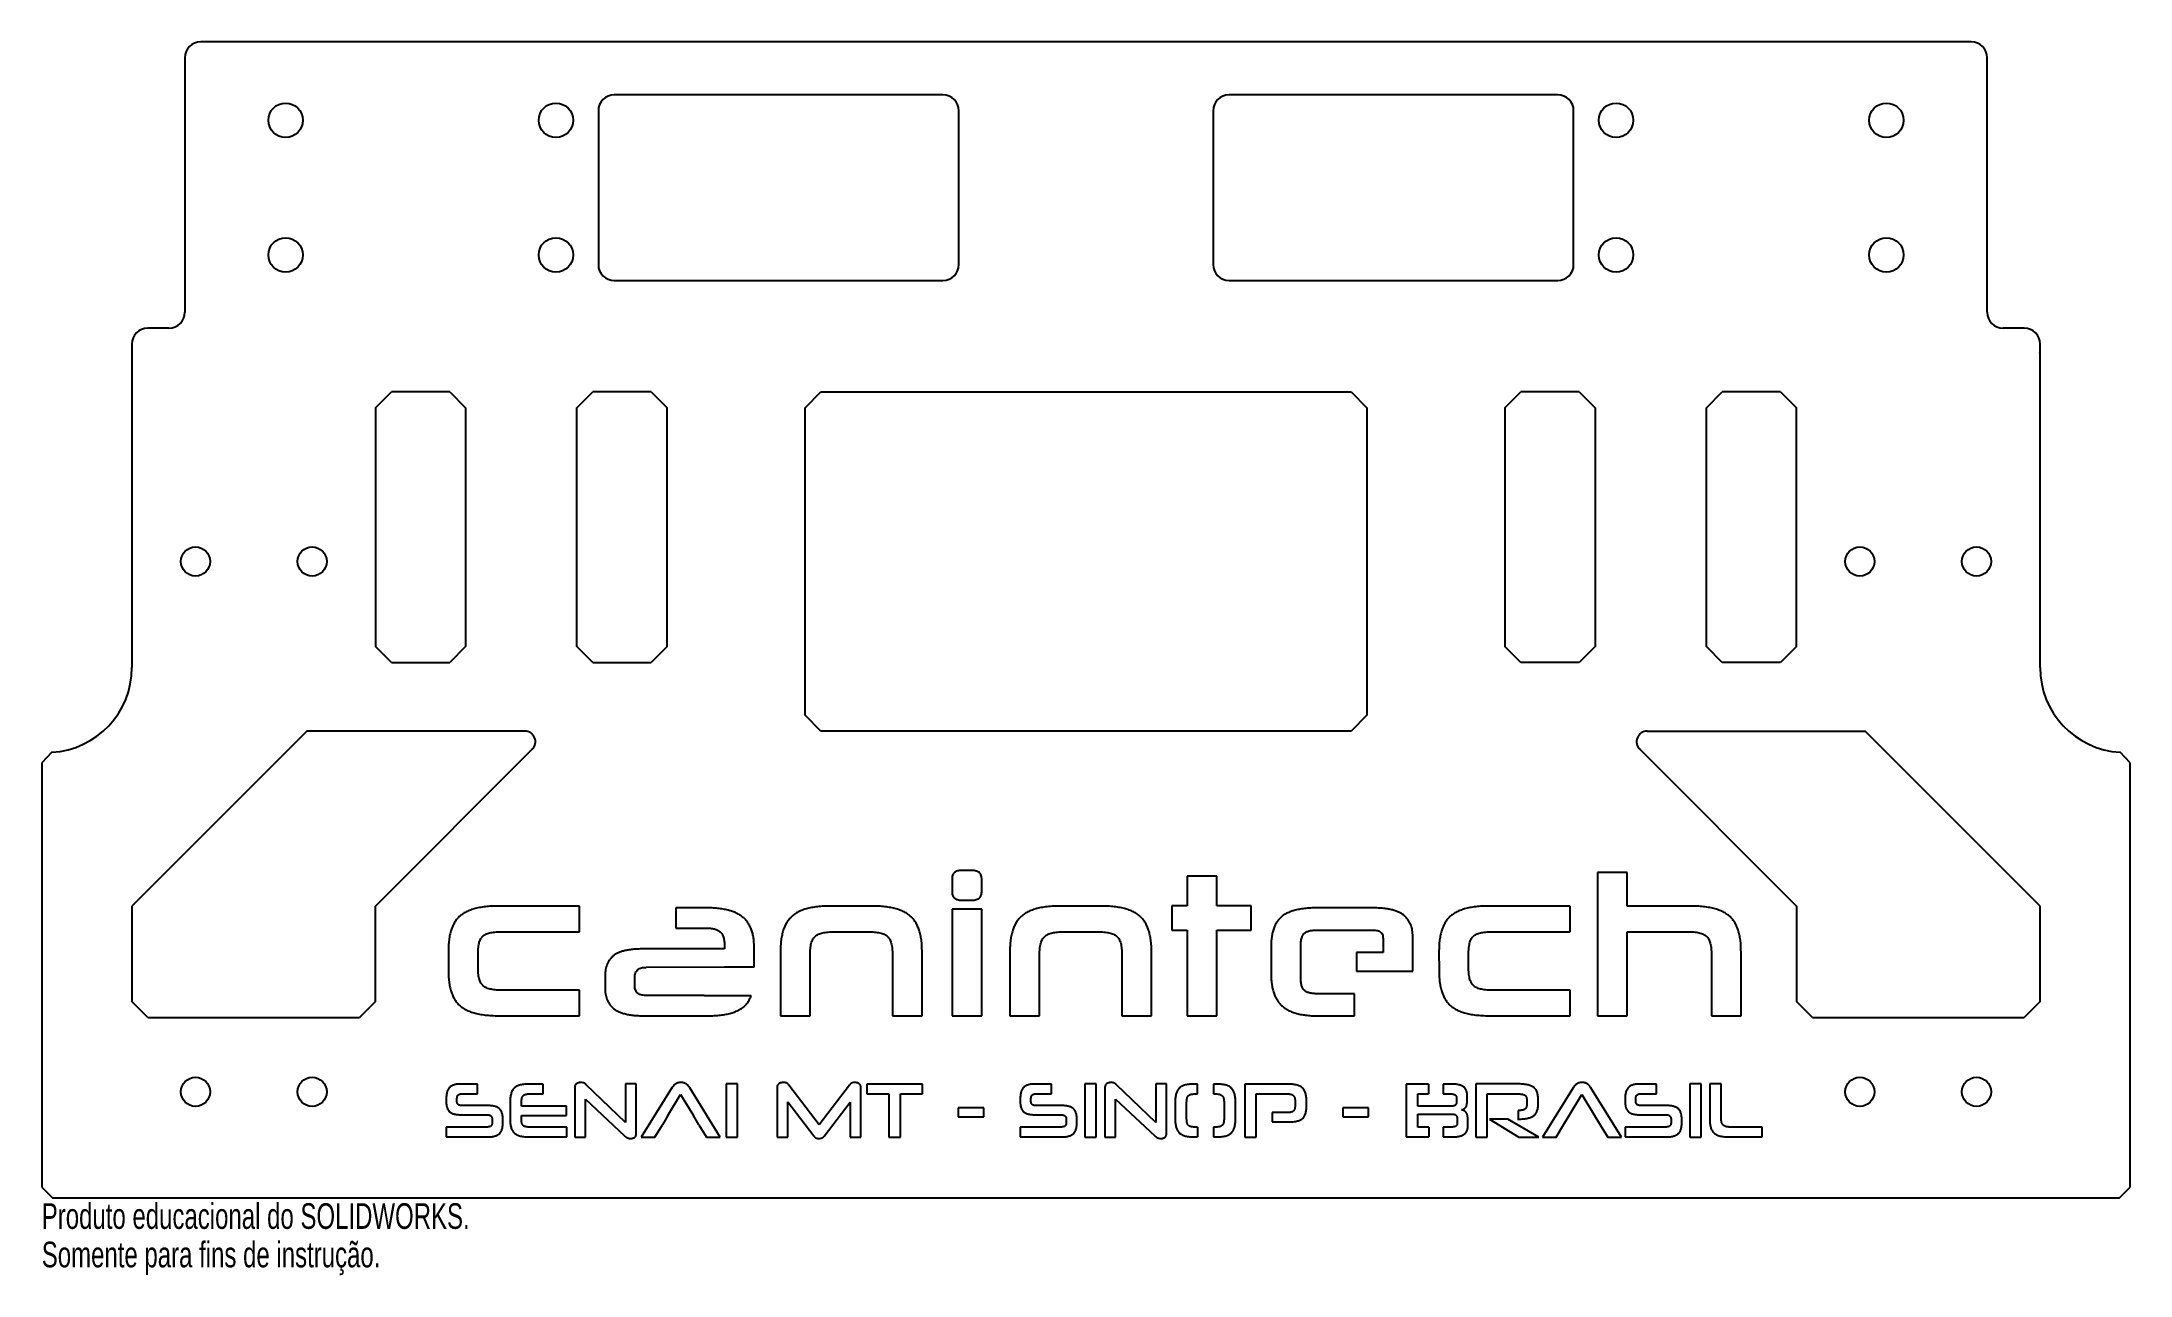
# Model space of a CAD drawing. Header units: millimetres. Extents: x -377 to 17, y -57 to 176.
import ezdxf

# ---------------------------------------------------------------- set-up
doc = ezdxf.new("R2010")
doc.units = ezdxf.units.MM
doc.styles.add('SLDTEXTSTYLE0', font='TXT', dxfattribs={"width": 0.7})

msp = doc.modelspace()

# ---------------------------------------------------------------- texts
at = {"color": 7, "linetype": 'Continuous', "char_height": 4.8336, "attachment_point": 1, "style": 'SLDTEXTSTYLE0'}
for s, insert in [('Produto educacional do SOLIDWORKS.', (-377, -43.02)), ('Somente para fins de instrução.', (-377, -50.27))]:
    msp.add_mtext(s, dxfattribs=dict(at, insert=insert))

# ---------------------------------------------------------------- linework, layer by layer
at = {"color": 7, "linetype": 'Continuous', "lineweight": 25}
for p, q in [((-13, 176), (-347, 176)), ((-350, 173), (-350, 125)), ((-10, 125), (-10, 173)), ((-207, 166), (-269, 166)), ((-91, 166), (-153, 166)), ((-272, 163), (-272, 134)), ((-204, 134), (-204, 163)), ((-156, 163), (-156, 134)), ((-88, 134), (-88, 163)), ((-269, 131), (-207, 131)), ((-153, 131), (-91, 131)), ((-360, 119), (-360, 58)), ((-353, 122), (-357, 122)), ((-3, 122), (-7, 122)), ((0, 117.28), (0, 119)), ((0, 58), (0, 117)), ((-314.04, 107), (-311.04, 110)), ((-314.04, 107), (-314.04, 61.96)), ((-300.04, 110), (-311.04, 110)), ((-300.04, 110), (-297.04, 107)), ((-297.04, 107), (-297.04, 61.96)), ((-276.04, 107), (-273.04, 110)), ((-276.04, 61.96), (-276.04, 107)), ((-262.04, 110), (-273.04, 110)), ((-262.04, 110), (-259.04, 107)), ((-259.04, 61.96), (-259.04, 107)), ((-233, 107), (-230, 110)), ((-233, 49), (-233, 107)), ((-230, 110), (-130, 110)), ((-130, 110), (-127, 107)), ((-127, 107), (-127, 49)), ((-100.96, 107), (-97.96, 110)), ((-100.96, 107), (-100.96, 61.96)), ((-86.96, 110), (-97.96, 110)), ((-86.96, 110), (-83.96, 107)), ((-83.96, 107), (-83.96, 61.96)), ((-62.96, 107), (-59.96, 110)), ((-62.96, 61.96), (-62.96, 107)), ((-48.96, 110), (-59.96, 110)), ((-48.96, 110), (-45.96, 107)), ((-45.96, 61.96), (-45.96, 107)), ((-311.04, 58.96), (-314.04, 61.96)), ((-297.04, 61.96), (-300.04, 58.96)), ((-273.04, 58.96), (-276.04, 61.96)), ((-259.04, 61.96), (-262.04, 58.96)), ((-97.96, 58.96), (-100.96, 61.96)), ((-83.96, 61.96), (-86.96, 58.96)), ((-59.96, 58.96), (-62.96, 61.96)), ((-45.96, 61.96), (-48.96, 58.96)), ((-311.04, 58.96), (-300.04, 58.96)), ((-273.04, 58.96), (-262.04, 58.96)), ((-86.96, 58.96), (-97.96, 58.96)), ((-48.96, 58.96), (-59.96, 58.96)), ((-230, 46), (-233, 49)), ((-127, 49), (-130, 46)), ((-327, 46), (-360, 13)), ((-285.87, 46), (-327, 46)), ((-130, 46), (-230, 46)), ((-74.13, 46), (-33, 46)), ((0, 13), (-33, 46)), ((-375.11, 42.02), (-377, 40.03)), ((-377, 40.03), (-377, -40)), ((-314.04, 13), (-284.46, 42.59)), ((-75.54, 42.59), (-45.96, 13)), ((17, 40.03), (15.11, 42.02)), ((17, -40), (17, 40.03)), ((-201.58, 19.72), (-203.38, 19.72)), ((-205.26, 18.03), (-205.26, 15.86)), ((-199.67, 15.86), (-199.67, 18.03)), ((-160.91, 18.67), (-160.91, 13.04)), ((-155.33, 18.67), (-160.91, 18.67)), ((-155.33, 13.04), (-155.33, 18.67)), ((-83.48, 19.37), (-83.48, -7.69)), ((-77.9, 19.37), (-83.48, 19.37)), ((-77.9, 13.03), (-77.9, 19.37)), ((-360, 13), (-360, -5)), ((-314.04, -5), (-314.04, 13)), ((-275.58, 13.03), (-290.48, 13.03)), ((-275.58, 8.16), (-275.58, 13.03)), ((-257.41, 12.68), (-257.41, 8.86)), ((-251.73, 12.68), (-257.41, 12.68)), ((-220.83, 13.02), (-227.78, 13.03)), ((-205.26, 12.42), (-205.26, -7.69)), ((-199.67, 12.42), (-205.26, 12.42)), ((-203.39, 14.13), (-201.58, 14.14)), ((-199.67, -7.69), (-199.67, 12.42)), ((-177.54, 13.02), (-184.49, 13.03)), ((-163.8, 13.04), (-163.8, 8.5)), ((-160.91, 13.04), (-163.8, 13.04)), ((-148.83, 13.04), (-155.33, 13.04)), ((-148.83, 8.5), (-148.83, 13.04)), ((-125.83, 12.68), (-135.8, 12.68)), ((-88.69, 13.03), (-103.59, 13.03)), ((-88.69, 8.16), (-88.69, 13.03)), ((-66.35, 13.02), (-77.9, 13.03)), ((-45.96, 13), (-45.96, -5)), ((0, -5), (0, 13)), ((-290.29, 8.16), (-275.58, 8.16)), ((-257.41, 8.86), (-251.73, 8.86)), ((-227.4, 8.16), (-221.17, 8.16)), ((-184.11, 8.16), (-177.88, 8.16)), ((-163.8, 8.5), (-160.91, 8.5)), ((-160.91, 8.5), (-160.91, -7.69)), ((-155.33, 8.5), (-148.83, 8.5)), ((-155.33, -7.69), (-155.33, 8.5)), ((-135.72, 8.5), (-126.28, 8.5)), ((-103.41, 8.16), (-88.69, 8.16)), ((-77.9, 8.16), (-66.5, 8.16)), ((-77.9, -7.69), (-77.9, 8.16)), ((-300.29, 4.08), (-300.28, 1.29)), ((-248.2, 4.94), (-263.6, 4.94)), ((-248.2, 5.41), (-248.2, 4.94)), ((-242.61, 1.47), (-242.61, 5.14)), ((-237.64, 4.06), (-237.64, -7.69)), ((-210.93, -7.69), (-210.93, 4.06)), ((-194.35, 4.06), (-194.35, -7.69)), ((-167.64, -7.69), (-167.64, 4.06)), ((-145.08, 4.94), (-145.08, 0.35)), ((-139.49, -0.28), (-139.49, 5.31)), ((-128.96, 4.24), (-128.96, 0.76)), ((-123.96, 4.24), (-128.96, 4.24)), ((-123.96, 6.83), (-123.96, 4.24)), ((-118.37, 0.76), (-118.37, 7.28)), ((-113.41, 4.08), (-113.4, 1.29)), ((-56.43, -7.69), (-56.43, 4.06)), ((-294.7, 1.44), (-294.7, 3.89)), ((-248.2, 1.47), (-262.98, 1.46)), ((-242.61, 1.47), (-248.2, 1.47)), ((-232.05, -7.69), (-232.05, 3.87)), ((-216.53, 3.87), (-216.52, -7.69)), ((-188.76, -7.69), (-188.76, 3.87)), ((-173.24, 3.87), (-173.23, -7.69)), ((-128.96, 0.76), (-118.37, 0.76)), ((-107.81, 1.44), (-107.81, 3.89)), ((-62.02, 3.87), (-62.02, -7.69)), ((-275.54, -2.83), (-290.29, -2.83)), ((-275.54, -7.66), (-275.54, -2.83)), ((-270.73, -0.44), (-270.72, -2.33)), ((-265.13, -1.96), (-265.13, -0.58)), ((-252.04, -3.86), (-262.79, -3.86)), ((-251.56, -3.86), (-243.16, -3.86)), ((-129.36, -3.51), (-136.06, -3.51)), ((-129.36, -7.69), (-129.36, -3.51)), ((-88.66, -2.83), (-103.4, -2.83)), ((-88.66, -7.66), (-88.66, -2.83)), ((-357, -8), (-360, -5)), ((-314.04, -5), (-317.04, -8)), ((-290.48, -7.66), (-275.54, -7.66)), ((-263.21, -7.69), (-251.96, -7.69)), ((-237.64, -7.69), (-232.05, -7.69)), ((-216.52, -7.69), (-210.93, -7.69)), ((-205.26, -7.69), (-199.67, -7.69)), ((-194.35, -7.69), (-188.76, -7.69)), ((-173.23, -7.69), (-167.64, -7.69)), ((-160.91, -7.69), (-155.33, -7.69)), ((-136.07, -7.69), (-129.36, -7.69)), ((-103.6, -7.66), (-88.66, -7.66)), ((-83.48, -7.69), (-77.9, -7.69)), ((-62.02, -7.69), (-56.43, -7.69)), ((-42.96, -8), (-45.96, -5)), ((0, -5), (-3, -8)), ((-357, -8), (-317.04, -8)), ((-42.96, -8), (-3, -8)), ((-300.69, -23.32), (-300.69, -23.82)), ((-298.68, -23.72), (-298.68, -23.4)), ((-294.79, -20.54), (-297.89, -20.54)), ((-297.68, -22.4), (-294.79, -22.4)), ((-294.79, -22.4), (-294.79, -20.54)), ((-282.44, -20.54), (-284.9, -20.54)), ((-284.9, -22.4), (-282.44, -22.4)), ((-282.44, -22.4), (-282.44, -20.54)), ((-276.46, -21.19), (-276.46, -30.53)), ((-274.45, -23.38), (-267.07, -30.28)), ((-274.45, -30.53), (-274.45, -23.38)), ((-266.85, -27.79), (-274.28, -20.68)), ((-266.85, -20.53), (-266.85, -27.79)), ((-264.84, -20.53), (-266.85, -20.53)), ((-264.84, -29.87), (-264.84, -20.53)), ((-258.11, -21.25), (-263.9, -30.53)), ((-258.88, -26.5), (-256.47, -22.53)), ((-256.47, -22.53), (-254.06, -26.5)), ((-249, -30.53), (-254.76, -21.25)), ((-247.9, -20.53), (-247.9, -30.53)), ((-245.75, -20.53), (-247.9, -20.53)), ((-245.75, -30.53), (-245.75, -20.53)), ((-238.29, -21.17), (-238.29, -30.53)), ((-230.36, -28.26), (-236.04, -20.73)), ((-224.63, -20.73), (-230.36, -28.26)), ((-222.47, -30.53), (-222.47, -21.17)), ((-221.35, -20.54), (-221.35, -22.4)), ((-210.84, -20.54), (-221.35, -20.54)), ((-221.35, -22.4), (-217.17, -22.4)), ((-217.17, -22.4), (-217.17, -30.53)), ((-215.02, -22.4), (-210.84, -22.4)), ((-215.02, -30.53), (-215.02, -22.4)), ((-210.84, -22.4), (-210.84, -20.54)), ((-192.4, -23.32), (-192.4, -23.82)), ((-190.39, -23.72), (-190.39, -23.4)), ((-186.5, -20.54), (-189.6, -20.54)), ((-189.39, -22.4), (-186.5, -22.4)), ((-186.5, -22.4), (-186.5, -20.54)), ((-180.22, -20.53), (-180.22, -30.53)), ((-178.07, -20.53), (-180.22, -20.53)), ((-178.07, -30.53), (-178.07, -20.53)), ((-176.43, -21.19), (-176.43, -30.53)), ((-174.41, -23.38), (-167.04, -30.28)), ((-174.41, -30.53), (-174.41, -23.38)), ((-166.82, -27.79), (-174.25, -20.68)), ((-166.82, -20.53), (-166.82, -27.79)), ((-164.8, -20.53), (-166.82, -20.53)), ((-164.8, -29.87), (-164.8, -20.53)), ((-158.97, -20.54), (-159.4, -20.54)), ((-159.3, -22.4), (-158.97, -22.4)), ((-158.97, -22.4), (-158.97, -20.54)), ((-155.97, -20.54), (-155.97, -22.4)), ((-155.57, -20.54), (-155.97, -20.54)), ((-155.97, -22.4), (-155.66, -22.4)), ((-150.03, -20.54), (-150.03, -30.53)), ((-142.09, -20.54), (-150.03, -20.54)), ((-147.88, -22.4), (-142.14, -22.4)), ((-147.88, -30.53), (-147.88, -22.4)), ((-119.57, -20.54), (-119.57, -30.52)), ((-115.37, -20.54), (-119.57, -20.54)), ((-117.42, -22.4), (-115.37, -22.4)), ((-117.42, -24.72), (-117.42, -22.4)), ((-115.37, -20.54), (-115.37, -22.4)), ((-112.63, -20.54), (-112.63, -22.4)), ((-111.17, -20.54), (-112.63, -20.54)), ((-112.63, -22.4), (-111.35, -22.4)), ((-110.1, -23.2), (-110.1, -23.83)), ((-108.08, -23.69), (-108.08, -22.85)), ((-106.44, -20.53), (-106.44, -30.53)), ((-98.58, -20.53), (-106.44, -20.53)), ((-104.29, -22.4), (-98.73, -22.4)), ((-104.29, -30.53), (-104.29, -22.4)), ((-94.69, -24.27), (-94.68, -23.56)), ((-88.09, -21.25), (-93.88, -30.53)), ((-88.87, -26.5), (-86.45, -22.53)), ((-86.45, -22.53), (-84.04, -26.5)), ((-78.98, -30.53), (-84.74, -21.25)), ((-78.29, -23.32), (-78.29, -23.82)), ((-76.27, -23.72), (-76.27, -23.4)), ((-72.39, -20.54), (-75.48, -20.54)), ((-75.28, -22.4), (-72.39, -22.4)), ((-72.39, -22.4), (-72.39, -20.54)), ((-66.11, -20.53), (-66.11, -30.53)), ((-63.96, -20.53), (-66.11, -20.53)), ((-63.96, -30.53), (-63.96, -20.53)), ((-62.31, -20.53), (-62.31, -27.13)), ((-60.17, -20.53), (-62.31, -20.53)), ((-60.17, -27.04), (-60.17, -20.53)), ((-297.89, -26.33), (-293.14, -26.33)), ((-293.04, -24.59), (-297.7, -24.59)), ((-292.03, -27.22), (-292.03, -27.78)), ((-290.02, -27.93), (-290.01, -27.12)), ((-288.65, -24.02), (-288.64, -27.15)), ((-286.49, -24.72), (-286.49, -24.01)), ((-278, -24.72), (-286.49, -24.72)), ((-286.49, -26.47), (-278, -26.47)), ((-286.49, -27.16), (-286.49, -26.47)), ((-278, -26.47), (-278, -24.72)), ((-258.88, -26.5), (-259.92, -28.21)), ((-253.02, -28.21), (-254.06, -26.5)), ((-236.27, -23.91), (-231.37, -30.32)), ((-236.27, -30.53), (-236.27, -23.91)), ((-229.4, -30.37), (-224.48, -23.93)), ((-224.48, -23.93), (-224.48, -30.53)), ((-204.11, -25), (-204.11, -26.73)), ((-199.28, -25), (-204.11, -25)), ((-204.11, -26.73), (-199.28, -26.73)), ((-199.28, -26.73), (-199.28, -25)), ((-189.6, -26.33), (-184.85, -26.33)), ((-184.75, -24.59), (-189.41, -24.59)), ((-183.74, -27.22), (-183.74, -27.78)), ((-181.72, -27.93), (-181.72, -27.12)), ((-163.16, -23.93), (-163.16, -27.11)), ((-161.01, -27.03), (-161.01, -24.03)), ((-153.96, -24.03), (-153.96, -27.02)), ((-151.81, -27.11), (-151.81, -23.93)), ((-144.88, -25.94), (-144.88, -27.69)), ((-142.12, -25.94), (-144.88, -25.94)), ((-140.56, -23.84), (-140.56, -24.56)), ((-138.41, -24.65), (-138.41, -23.75)), ((-131.55, -25), (-131.55, -26.73)), ((-126.73, -25), (-131.55, -25)), ((-131.55, -26.73), (-126.73, -26.73)), ((-126.73, -26.73), (-126.73, -25)), ((-111.13, -24.72), (-117.42, -24.72)), ((-117.42, -26.2), (-111.07, -26.2)), ((-117.42, -28.66), (-117.42, -26.2)), ((-109.97, -27.23), (-109.96, -27.85)), ((-107.95, -28.31), (-107.95, -27.42)), ((-103.9, -27.14), (-98.34, -30.53)), ((-100.4, -27.14), (-103.9, -27.14)), ((-94.55, -30.53), (-100.4, -27.14)), ((-98.46, -27.14), (-98.61, -27.14)), ((-98.46, -25.54), (-98.46, -27.14)), ((-96.83, -23.68), (-96.83, -24.24)), ((-89.9, -28.21), (-88.87, -26.5)), ((-84.04, -26.5), (-83, -28.21)), ((-75.49, -26.33), (-70.73, -26.33)), ((-70.63, -24.59), (-75.29, -24.59)), ((-69.63, -27.22), (-69.62, -27.78)), ((-67.61, -27.93), (-67.61, -27.12)), ((-300.71, -28.66), (-300.71, -30.52)), ((-293.15, -28.66), (-300.71, -28.66)), ((-300.71, -30.52), (-293.04, -30.52)), ((-277.94, -28.66), (-284.9, -28.66)), ((-284.9, -30.52), (-277.94, -30.52)), ((-277.94, -30.52), (-277.94, -28.66)), ((-276.46, -30.53), (-274.45, -30.53)), ((-265.9, -30.8), (-265.9, -30.8)), ((-263.9, -30.53), (-261.34, -30.53)), ((-261.34, -30.53), (-259.92, -28.21)), ((-253.02, -28.21), (-251.57, -30.53)), ((-251.57, -30.53), (-249, -30.53)), ((-247.9, -30.53), (-245.75, -30.53)), ((-238.29, -30.53), (-236.27, -30.53)), ((-224.48, -30.53), (-222.47, -30.53)), ((-217.17, -30.53), (-215.02, -30.53)), ((-192.41, -28.66), (-192.41, -30.52)), ((-184.86, -28.66), (-192.41, -28.66)), ((-192.41, -30.52), (-184.74, -30.52)), ((-180.22, -30.53), (-178.07, -30.53)), ((-176.43, -30.53), (-174.41, -30.53)), ((-165.87, -30.8), (-165.86, -30.8)), ((-159.4, -30.52), (-158.97, -30.52)), ((-158.97, -28.66), (-159.3, -28.66)), ((-158.97, -28.66), (-158.97, -30.52)), ((-155.97, -28.66), (-155.97, -30.52)), ((-155.66, -28.66), (-155.97, -28.66)), ((-155.97, -30.52), (-155.57, -30.52)), ((-150.03, -30.53), (-147.88, -30.53)), ((-144.88, -27.69), (-142.08, -27.69)), ((-119.57, -30.52), (-115.3, -30.52)), ((-115.3, -28.66), (-117.42, -28.66)), ((-115.3, -28.66), (-115.3, -30.52)), ((-112.63, -28.66), (-112.63, -30.52)), ((-111.15, -28.66), (-112.63, -28.66)), ((-112.63, -30.52), (-111.03, -30.52)), ((-106.44, -30.53), (-104.29, -30.53)), ((-98.34, -30.53), (-94.55, -30.53)), ((-93.88, -30.53), (-91.32, -30.53)), ((-91.32, -30.53), (-89.9, -28.21)), ((-83, -28.21), (-81.56, -30.53)), ((-81.56, -30.53), (-78.98, -30.53)), ((-78.3, -28.66), (-78.3, -30.52)), ((-70.75, -28.66), (-78.3, -28.66)), ((-78.3, -30.52), (-70.63, -30.52)), ((-66.11, -30.53), (-63.96, -30.53)), ((-58.57, -30.52), (-52.46, -30.52)), ((-52.46, -28.66), (-58.38, -28.66)), ((-52.46, -30.52), (-52.46, -28.66)), ((-377, -40), (-375, -42)), ((-375, -42), (15, -42)), ((15, -42), (17, -40))]:
    msp.add_line(p, q, dxfattribs=at)
for centre, radius in [((-331, 161.2), 3.25), ((-280, 161.2), 3.25), ((-80, 161.2), 3.25), ((-29, 161.2), 3.25), ((-331, 135.8), 3.25), ((-280, 135.8), 3.25), ((-80, 135.8), 3.25), ((-29, 135.8), 3.25), ((-348, 78), 2.75), ((-326, 78), 2.75), ((-34, 78), 2.75), ((-12, 78), 2.75), ((-348, -22), 2.75), ((-326, -22), 2.75), ((-34, -22), 2.75), ((-12, -22), 2.75)]:
    msp.add_circle(centre, radius, dxfattribs=at)
for centre, radius, start, end in [((-347, 173), 3, 90, 180), ((-13, 173), 3, 0, 90), ((-269, 163), 3, 90, 180), ((-207, 163), 3, 0, 90), ((-153, 163), 3, 90, 180), ((-91, 163), 3, 0, 90), ((-269, 134), 3, 180, 270), ((-207, 134), 3, 270, 0), ((-153, 134), 3, 180, 270), ((-91, 134), 3, 270, 0), ((-353, 125), 3, 270, 0), ((-7, 125), 3, 180, 270), ((-357, 119), 3, 90, 180), ((-3, 119), 3, 0, 90), ((-3, 117), 3, 0, 8.0455), ((-3.31, 116.64), 3.37, 10.9615, 13.3442), ((-376, 58), 16, 273.1847, 0), ((16, 58), 16, 180, 266.8153), ((-285.87, 44), 2, 315, 90), ((-74.13, 44), 2, 90, 225)]:
    msp.add_arc(centre, radius, start, end, dxfattribs=at)
for points, knots in [([(-203.38, 19.72), (-203.54, 19.72), (-203.83, 19.72), (-204.23, 19.65), (-204.57, 19.53), (-204.84, 19.34), (-205.05, 19.09), (-205.19, 18.79), (-205.27, 18.43), (-205.27, 18.17), (-205.26, 18.03)], [0, 0, 0, 0, 0.1568248, 0.2934754, 0.4134904, 0.5222843, 0.6282355, 0.739377, 0.8617379, 1, 1, 1, 1]), ([(-199.67, 18.03), (-199.67, 18.17), (-199.68, 18.43), (-199.76, 18.79), (-199.9, 19.1), (-200.1, 19.34), (-200.37, 19.52), (-200.72, 19.64), (-201.13, 19.71), (-201.42, 19.71), (-201.58, 19.72)], [0, 0, 0, 0, 0.139168, 0.262952, 0.371691, 0.473139, 0.578648, 0.698976, 0.838393, 1, 1, 1, 1]), ([(-205.26, 15.86), (-205.26, 15.72), (-205.27, 15.46), (-205.19, 15.1), (-205.05, 14.78), (-204.84, 14.54), (-204.57, 14.34), (-204.23, 14.21), (-203.83, 14.14), (-203.54, 14.13), (-203.39, 14.13)], [0, 0, 0, 0, 0.140241, 0.263503, 0.373818, 0.480393, 0.590521, 0.710319, 0.845953, 1, 1, 1, 1]), ([(-201.58, 14.14), (-201.42, 14.14), (-201.13, 14.14), (-200.71, 14.22), (-200.37, 14.35), (-200.1, 14.53), (-199.9, 14.78), (-199.76, 15.09), (-199.68, 15.45), (-199.67, 15.72), (-199.67, 15.86)], [0, 0, 0, 0, 0.159642, 0.298418, 0.419207, 0.525028, 0.627192, 0.736843, 0.859764, 1, 1, 1, 1]), ([(-290.48, 13.03), (-290.93, 13.03), (-291.79, 13.02), (-293.03, 12.93), (-294.16, 12.79), (-295.19, 12.58), (-296.11, 12.3), (-296.93, 11.94), (-297.64, 11.53), (-298.24, 11.04), (-298.76, 10.47), (-299.19, 9.81), (-299.55, 9.07), (-299.84, 8.24), (-300.07, 7.32), (-300.21, 6.32), (-300.29, 5.23), (-300.29, 4.47), (-300.29, 4.08)], [0, 0, 0, 0, 0.086252, 0.165576, 0.23829, 0.305122, 0.366631, 0.423012, 0.47488, 0.523871, 0.572176, 0.621919, 0.674132, 0.730078, 0.790208, 0.854912, 0.924741, 1, 1, 1, 1]), ([(-242.61, 5.14), (-242.61, 5.46), (-242.62, 6.07), (-242.71, 6.96), (-242.87, 7.78), (-243.09, 8.54), (-243.4, 9.23), (-243.76, 9.86), (-244.19, 10.42), (-244.7, 10.91), (-245.29, 11.34), (-245.96, 11.71), (-246.72, 12.02), (-247.55, 12.27), (-248.48, 12.46), (-249.49, 12.59), (-250.58, 12.67), (-251.34, 12.67), (-251.73, 12.68)], [0, 0, 0, 0, 0.069379, 0.134222, 0.195059, 0.252871, 0.307076, 0.359523, 0.410913, 0.461648, 0.513833, 0.569265, 0.628211, 0.691858, 0.760242, 0.834266, 0.914218, 1, 1, 1, 1]), ([(-227.78, 13.03), (-228.24, 13.03), (-229.11, 13.02), (-230.35, 12.93), (-231.49, 12.79), (-232.53, 12.57), (-233.45, 12.3), (-234.27, 11.94), (-234.98, 11.53), (-235.59, 11.03), (-236.11, 10.46), (-236.54, 9.8), (-236.91, 9.06), (-237.19, 8.23), (-237.42, 7.31), (-237.56, 6.3), (-237.65, 5.21), (-237.64, 4.45), (-237.64, 4.06)], [0, 0, 0, 0, 0.086525, 0.166262, 0.23906, 0.306065, 0.367584, 0.423762, 0.475922, 0.524736, 0.572866, 0.622623, 0.674962, 0.730705, 0.790618, 0.855087, 0.925013, 1, 1, 1, 1]), ([(-210.93, 4.06), (-210.93, 4.46), (-210.94, 5.21), (-211.01, 6.31), (-211.16, 7.31), (-211.38, 8.23), (-211.68, 9.06), (-212.04, 9.8), (-212.47, 10.46), (-212.99, 11.03), (-213.6, 11.53), (-214.32, 11.94), (-215.14, 12.3), (-216.07, 12.57), (-217.1, 12.79), (-218.25, 12.93), (-219.5, 13.03), (-220.37, 13.02), (-220.83, 13.02)], [0, 0, 0, 0, 0.074631, 0.144426, 0.208851, 0.26859, 0.324367, 0.376627, 0.426309, 0.474367, 0.523107, 0.57549, 0.631904, 0.69333, 0.760577, 0.833612, 0.913577, 1, 1, 1, 1]), ([(-184.49, 13.03), (-184.95, 13.03), (-185.82, 13.02), (-187.06, 12.93), (-188.21, 12.79), (-189.24, 12.57), (-190.16, 12.3), (-190.98, 11.94), (-191.69, 11.53), (-192.3, 11.03), (-192.82, 10.46), (-193.25, 9.8), (-193.62, 9.06), (-193.9, 8.23), (-194.13, 7.31), (-194.27, 6.3), (-194.36, 5.21), (-194.36, 4.45), (-194.35, 4.06)], [0, 0, 0, 0, 0.086525, 0.166262, 0.23906, 0.306065, 0.367584, 0.423762, 0.475922, 0.524736, 0.572866, 0.622623, 0.674962, 0.730705, 0.790618, 0.855087, 0.925013, 1, 1, 1, 1]), ([(-167.64, 4.06), (-167.65, 4.46), (-167.65, 5.21), (-167.72, 6.31), (-167.87, 7.31), (-168.09, 8.23), (-168.39, 9.06), (-168.75, 9.8), (-169.19, 10.46), (-169.7, 11.03), (-170.31, 11.53), (-171.03, 11.94), (-171.85, 12.3), (-172.78, 12.57), (-173.81, 12.79), (-174.96, 12.93), (-176.21, 13.03), (-177.08, 13.02), (-177.54, 13.02)], [0, 0, 0, 0, 0.074631, 0.144426, 0.208851, 0.26859, 0.324367, 0.376627, 0.426309, 0.474367, 0.523107, 0.57549, 0.631904, 0.69333, 0.760577, 0.833612, 0.913577, 1, 1, 1, 1]), ([(-135.8, 12.68), (-136.22, 12.68), (-137.04, 12.68), (-138.22, 12.61), (-139.29, 12.49), (-140.27, 12.31), (-141.14, 12.07), (-141.91, 11.78), (-142.58, 11.43), (-143.15, 11.01), (-143.63, 10.52), (-144.05, 9.96), (-144.39, 9.31), (-144.66, 8.59), (-144.87, 7.79), (-145.01, 6.91), (-145.08, 5.95), (-145.08, 5.29), (-145.08, 4.94)], [0, 0, 0, 0, 0.089757, 0.172546, 0.248367, 0.317514, 0.380745, 0.438328, 0.490845, 0.539734, 0.586972, 0.635321, 0.686111, 0.739896, 0.797779, 0.859992, 0.9274, 1, 1, 1, 1]), ([(-118.37, 7.28), (-118.37, 7.48), (-118.37, 7.86), (-118.43, 8.42), (-118.54, 8.95), (-118.71, 9.45), (-118.93, 9.93), (-119.2, 10.37), (-119.53, 10.79), (-119.91, 11.17), (-120.36, 11.53), (-120.9, 11.83), (-121.52, 12.08), (-122.22, 12.3), (-123, 12.46), (-123.87, 12.58), (-124.82, 12.66), (-125.48, 12.67), (-125.83, 12.68)], [0, 0, 0, 0, 0.055636, 0.108622, 0.159764, 0.209736, 0.259202, 0.308129, 0.357896, 0.409158, 0.462675, 0.520377, 0.583723, 0.65301, 0.728702, 0.811382, 0.901902, 1, 1, 1, 1]), ([(-103.59, 13.03), (-104.04, 13.03), (-104.91, 13.02), (-106.15, 12.93), (-107.28, 12.79), (-108.31, 12.58), (-109.23, 12.3), (-110.04, 11.94), (-110.75, 11.53), (-111.36, 11.04), (-111.88, 10.47), (-112.3, 9.81), (-112.67, 9.07), (-112.96, 8.24), (-113.18, 7.32), (-113.33, 6.32), (-113.41, 5.23), (-113.41, 4.47), (-113.41, 4.08)], [0, 0, 0, 0, 0.086252, 0.165576, 0.23829, 0.305122, 0.366631, 0.423012, 0.47488, 0.523871, 0.572176, 0.621919, 0.674132, 0.730078, 0.790208, 0.854912, 0.924741, 1, 1, 1, 1]), ([(-56.43, 4.06), (-56.43, 4.46), (-56.43, 5.21), (-56.5, 6.31), (-56.66, 7.31), (-56.87, 8.23), (-57.17, 9.06), (-57.53, 9.81), (-57.98, 10.46), (-58.49, 11.04), (-59.1, 11.53), (-59.82, 11.95), (-60.64, 12.3), (-61.58, 12.57), (-62.62, 12.79), (-63.77, 12.93), (-65.02, 13.03), (-65.9, 13.02), (-66.35, 13.02)], [0, 0, 0, 0, 0.074491, 0.144156, 0.20846, 0.268088, 0.32376, 0.375922, 0.425706, 0.473674, 0.522594, 0.574578, 0.631207, 0.692518, 0.759981, 0.833226, 0.91339, 1, 1, 1, 1]), ([(-294.7, 3.89), (-294.7, 4.09), (-294.7, 4.47), (-294.67, 5.02), (-294.61, 5.52), (-294.52, 5.97), (-294.4, 6.38), (-294.25, 6.73), (-294.06, 7.04), (-293.84, 7.3), (-293.57, 7.52), (-293.26, 7.7), (-292.89, 7.86), (-292.47, 7.97), (-292, 8.07), (-291.48, 8.13), (-290.9, 8.16), (-290.5, 8.16), (-290.29, 8.16)], [0, 0, 0, 0, 0.081401, 0.156514, 0.225241, 0.288031, 0.345197, 0.397574, 0.446056, 0.491273, 0.537066, 0.585802, 0.639556, 0.698879, 0.763873, 0.835669, 0.914525, 1, 1, 1, 1]), ([(-251.73, 8.86), (-251.58, 8.86), (-251.28, 8.86), (-250.86, 8.83), (-250.47, 8.78), (-250.12, 8.71), (-249.79, 8.61), (-249.5, 8.49), (-249.24, 8.33), (-249.01, 8.16), (-248.81, 7.96), (-248.64, 7.71), (-248.5, 7.42), (-248.38, 7.09), (-248.3, 6.73), (-248.24, 6.33), (-248.2, 5.88), (-248.2, 5.57), (-248.2, 5.41)], [0, 0, 0, 0, 0.078059, 0.151103, 0.217913, 0.280663, 0.339056, 0.393748, 0.444241, 0.492898, 0.541767, 0.592179, 0.647214, 0.706498, 0.770786, 0.84067, 0.916691, 1, 1, 1, 1]), ([(-232.05, 3.87), (-232.05, 4.07), (-232.05, 4.46), (-232.01, 5.02), (-231.94, 5.53), (-231.84, 5.98), (-231.71, 6.39), (-231.53, 6.75), (-231.33, 7.05), (-231.09, 7.31), (-230.8, 7.53), (-230.46, 7.71), (-230.08, 7.86), (-229.64, 7.98), (-229.15, 8.07), (-228.61, 8.13), (-228.02, 8.17), (-227.62, 8.16), (-227.4, 8.16)], [0, 0, 0, 0, 0.079748, 0.154484, 0.222402, 0.283931, 0.341027, 0.393009, 0.441464, 0.487492, 0.534423, 0.584478, 0.639321, 0.699266, 0.764782, 0.836868, 0.915206, 1, 1, 1, 1]), ([(-221.17, 8.16), (-220.96, 8.16), (-220.54, 8.16), (-219.94, 8.13), (-219.4, 8.07), (-218.9, 7.98), (-218.47, 7.86), (-218.08, 7.71), (-217.74, 7.53), (-217.46, 7.31), (-217.22, 7.05), (-217.02, 6.75), (-216.86, 6.39), (-216.72, 5.98), (-216.62, 5.53), (-216.56, 5.02), (-216.52, 4.46), (-216.52, 4.07), (-216.53, 3.87)], [0, 0, 0, 0, 0.085809, 0.165352, 0.237932, 0.303954, 0.363707, 0.418375, 0.46827, 0.514474, 0.559861, 0.608161, 0.659664, 0.716577, 0.777749, 0.845352, 0.919849, 1, 1, 1, 1]), ([(-188.76, 3.87), (-188.76, 4.07), (-188.76, 4.46), (-188.72, 5.02), (-188.66, 5.53), (-188.55, 5.98), (-188.42, 6.39), (-188.24, 6.75), (-188.04, 7.05), (-187.8, 7.31), (-187.51, 7.53), (-187.18, 7.71), (-186.79, 7.86), (-186.35, 7.98), (-185.86, 8.07), (-185.32, 8.13), (-184.74, 8.17), (-184.33, 8.16), (-184.11, 8.16)], [0, 0, 0, 0, 0.0797482, 0.1544837, 0.2224021, 0.2839306, 0.3410268, 0.3930088, 0.4414636, 0.4874923, 0.5344234, 0.5844783, 0.6393214, 0.6992664, 0.7647821, 0.8368682, 0.9152061, 1, 1, 1, 1]), ([(-177.88, 8.16), (-177.67, 8.16), (-177.25, 8.16), (-176.65, 8.13), (-176.11, 8.07), (-175.61, 7.98), (-175.18, 7.86), (-174.79, 7.71), (-174.45, 7.53), (-174.17, 7.31), (-173.93, 7.05), (-173.73, 6.75), (-173.57, 6.39), (-173.43, 5.98), (-173.33, 5.53), (-173.27, 5.02), (-173.23, 4.46), (-173.23, 4.07), (-173.24, 3.87)], [0, 0, 0, 0, 0.085809, 0.165352, 0.237932, 0.303954, 0.363707, 0.418375, 0.46827, 0.514474, 0.559861, 0.608161, 0.659664, 0.716577, 0.777749, 0.845352, 0.919849, 1, 1, 1, 1]), ([(-139.49, 5.31), (-139.49, 5.48), (-139.49, 5.8), (-139.46, 6.25), (-139.4, 6.66), (-139.31, 7.02), (-139.2, 7.33), (-139.06, 7.61), (-138.89, 7.82), (-138.68, 8), (-138.44, 8.14), (-138.17, 8.26), (-137.86, 8.35), (-137.5, 8.42), (-137.12, 8.47), (-136.69, 8.5), (-136.22, 8.51), (-135.89, 8.5), (-135.72, 8.5)], [0, 0, 0, 0, 0.083511, 0.160461, 0.229641, 0.29154, 0.347711, 0.397756, 0.443824, 0.487754, 0.532951, 0.582247, 0.637248, 0.697637, 0.763023, 0.835363, 0.914908, 1, 1, 1, 1]), ([(-126.28, 8.5), (-126.09, 8.5), (-125.72, 8.5), (-125.22, 8.44), (-124.81, 8.34), (-124.48, 8.19), (-124.23, 7.95), (-124.06, 7.65), (-123.97, 7.26), (-123.97, 6.98), (-123.96, 6.83)], [0, 0, 0, 0, 0.174621, 0.325406, 0.449493, 0.553961, 0.649371, 0.749555, 0.864859, 1, 1, 1, 1]), ([(-107.81, 3.89), (-107.82, 4.09), (-107.82, 4.47), (-107.79, 5.02), (-107.73, 5.52), (-107.63, 5.97), (-107.52, 6.38), (-107.36, 6.73), (-107.18, 7.04), (-106.96, 7.3), (-106.69, 7.52), (-106.38, 7.7), (-106.01, 7.86), (-105.59, 7.97), (-105.12, 8.07), (-104.6, 8.13), (-104.02, 8.16), (-103.62, 8.16), (-103.41, 8.16)], [0, 0, 0, 0, 0.081401, 0.156514, 0.225241, 0.288031, 0.345197, 0.397574, 0.446056, 0.491273, 0.537066, 0.585802, 0.639556, 0.698879, 0.763873, 0.835669, 0.914525, 1, 1, 1, 1]), ([(-66.5, 8.16), (-66.3, 8.16), (-65.9, 8.16), (-65.33, 8.14), (-64.8, 8.08), (-64.33, 7.99), (-63.91, 7.87), (-63.53, 7.72), (-63.21, 7.54), (-62.93, 7.33), (-62.7, 7.07), (-62.5, 6.77), (-62.35, 6.41), (-62.21, 6), (-62.12, 5.54), (-62.05, 5.03), (-62.01, 4.47), (-62.02, 4.07), (-62.02, 3.87)], [0, 0, 0, 0, 0.083267, 0.161242, 0.232181, 0.29634, 0.355742, 0.409325, 0.458825, 0.504821, 0.549978, 0.598738, 0.651535, 0.708536, 0.77226, 0.841082, 0.916921, 1, 1, 1, 1]), ([(-263.6, 4.94), (-263.93, 4.93), (-264.57, 4.92), (-265.5, 4.86), (-266.34, 4.74), (-267.09, 4.59), (-267.77, 4.4), (-268.36, 4.16), (-268.87, 3.88), (-269.3, 3.54), (-269.65, 3.16), (-269.97, 2.76), (-270.22, 2.32), (-270.42, 1.84), (-270.58, 1.32), (-270.68, 0.77), (-270.73, 0.18), (-270.73, -0.23), (-270.73, -0.44)], [0, 0, 0, 0, 0.097006, 0.186559, 0.268145, 0.342494, 0.410127, 0.471642, 0.527107, 0.57901, 0.628275, 0.677194, 0.726261, 0.776529, 0.828169, 0.882291, 0.939384, 1, 1, 1, 1]), ([(-300.28, 1.29), (-300.29, 0.9), (-300.3, 0.14), (-300.21, -0.95), (-300.07, -1.95), (-299.84, -2.86), (-299.55, -3.69), (-299.19, -4.44), (-298.76, -5.1), (-298.24, -5.67), (-297.64, -6.16), (-296.93, -6.58), (-296.11, -6.93), (-295.19, -7.2), (-294.16, -7.43), (-293.03, -7.57), (-291.79, -7.66), (-290.93, -7.66), (-290.48, -7.66)], [0, 0, 0, 0, 0.075439, 0.144927, 0.20964, 0.269438, 0.325392, 0.377928, 0.427678, 0.47599, 0.524989, 0.577044, 0.633434, 0.694848, 0.761763, 0.834487, 0.913823, 1, 1, 1, 1]), ([(-290.29, -2.83), (-290.5, -2.83), (-290.9, -2.84), (-291.47, -2.8), (-291.99, -2.74), (-292.46, -2.63), (-292.88, -2.51), (-293.25, -2.35), (-293.56, -2.16), (-293.83, -1.93), (-294.05, -1.67), (-294.24, -1.36), (-294.39, -1), (-294.52, -0.6), (-294.61, -0.16), (-294.67, 0.34), (-294.7, 0.87), (-294.7, 1.25), (-294.7, 1.44)], [0, 0, 0, 0, 0.085625, 0.164051, 0.236096, 0.300732, 0.360474, 0.414714, 0.46504, 0.511475, 0.557911, 0.607202, 0.659762, 0.716631, 0.778902, 0.846374, 0.920247, 1, 1, 1, 1]), ([(-265.13, -0.58), (-265.13, -0.4), (-265.11, -0.06), (-265.01, 0.4), (-264.84, 0.77), (-264.58, 1.06), (-264.25, 1.25), (-263.88, 1.39), (-263.45, 1.46), (-263.14, 1.46), (-262.98, 1.46)], [0, 0, 0, 0, 0.157347, 0.293322, 0.40902, 0.515262, 0.622078, 0.736279, 0.860983, 1, 1, 1, 1]), ([(-145.08, 0.35), (-145.08, 0), (-145.08, -0.66), (-144.98, -1.62), (-144.83, -2.51), (-144.6, -3.32), (-144.31, -4.06), (-143.95, -4.73), (-143.52, -5.32), (-143.02, -5.84), (-142.44, -6.29), (-141.77, -6.67), (-141.03, -7), (-140.2, -7.26), (-139.28, -7.46), (-138.29, -7.59), (-137.21, -7.68), (-136.46, -7.68), (-136.07, -7.69)], [0, 0, 0, 0, 0.073464, 0.141889, 0.205848, 0.2652, 0.321744, 0.375157, 0.426981, 0.477633, 0.529226, 0.583064, 0.640368, 0.702381, 0.768563, 0.840076, 0.917012, 1, 1, 1, 1]), ([(-113.4, 1.29), (-113.4, 0.9), (-113.41, 0.14), (-113.32, -0.95), (-113.19, -1.95), (-112.96, -2.86), (-112.67, -3.69), (-112.3, -4.44), (-111.88, -5.1), (-111.36, -5.67), (-110.75, -6.16), (-110.04, -6.58), (-109.23, -6.93), (-108.31, -7.2), (-107.28, -7.43), (-106.15, -7.57), (-104.91, -7.66), (-104.04, -7.66), (-103.6, -7.66)], [0, 0, 0, 0, 0.075439, 0.144927, 0.20964, 0.269438, 0.325392, 0.377928, 0.427678, 0.47599, 0.524989, 0.577044, 0.633434, 0.694848, 0.761763, 0.834487, 0.913823, 1, 1, 1, 1]), ([(-103.4, -2.83), (-103.61, -2.83), (-104.01, -2.84), (-104.59, -2.8), (-105.11, -2.74), (-105.58, -2.63), (-105.99, -2.51), (-106.36, -2.35), (-106.68, -2.16), (-106.95, -1.93), (-107.17, -1.67), (-107.36, -1.36), (-107.51, -1), (-107.64, -0.6), (-107.73, -0.16), (-107.79, 0.34), (-107.82, 0.87), (-107.82, 1.25), (-107.81, 1.44)], [0, 0, 0, 0, 0.085625, 0.164051, 0.236096, 0.300732, 0.360474, 0.414714, 0.46504, 0.511475, 0.557911, 0.607202, 0.659762, 0.716631, 0.778902, 0.846374, 0.920247, 1, 1, 1, 1]), ([(-270.72, -2.33), (-270.72, -2.53), (-270.73, -2.93), (-270.67, -3.5), (-270.56, -4.05), (-270.4, -4.56), (-270.17, -5.03), (-269.91, -5.48), (-269.57, -5.88), (-269.19, -6.26), (-268.74, -6.6), (-268.19, -6.88), (-267.57, -7.13), (-266.86, -7.33), (-266.07, -7.48), (-265.19, -7.6), (-264.23, -7.67), (-263.56, -7.68), (-263.21, -7.69)], [0, 0, 0, 0, 0.057278, 0.111463, 0.163285, 0.213422, 0.262564, 0.311171, 0.359802, 0.409995, 0.462947, 0.519971, 0.582508, 0.6514, 0.727507, 0.810603, 0.901524, 1, 1, 1, 1]), ([(-262.79, -3.86), (-262.96, -3.86), (-263.3, -3.85), (-263.76, -3.77), (-264.17, -3.64), (-264.52, -3.46), (-264.8, -3.2), (-264.99, -2.85), (-265.12, -2.43), (-265.13, -2.12), (-265.13, -1.96)], [0, 0, 0, 0, 0.151001, 0.286172, 0.406639, 0.518878, 0.625557, 0.735814, 0.859877, 1, 1, 1, 1]), ([(-251.96, -7.69), (-251.53, -7.68), (-250.7, -7.68), (-249.52, -7.61), (-248.43, -7.49), (-247.45, -7.3), (-246.57, -7.06), (-245.8, -6.76), (-245.12, -6.4), (-244.55, -5.98), (-244.06, -5.48), (-243.65, -4.91), (-243.35, -4.36), (-243.21, -4), (-243.16, -3.86)], [0, 0, 0, 0, 0.0896435, 0.1720255, 0.2478845, 0.3171956, 0.3803975, 0.4379276, 0.4904617, 0.5391125, 0.5864419, 0.6349497, 0.6857741, 0.716353, 0.716353, 0.716353, 0.716353]), ([(-136.06, -3.51), (-136.22, -3.51), (-136.52, -3.52), (-136.96, -3.49), (-137.35, -3.46), (-137.71, -3.39), (-138.03, -3.31), (-138.32, -3.21), (-138.57, -3.07), (-138.78, -2.93), (-138.97, -2.74), (-139.11, -2.51), (-139.24, -2.24), (-139.33, -1.93), (-139.41, -1.57), (-139.47, -1.18), (-139.49, -0.74), (-139.49, -0.44), (-139.49, -0.28)], [0, 0, 0, 0, 0.084691, 0.160742, 0.231182, 0.295545, 0.35388, 0.407789, 0.456593, 0.501984, 0.546744, 0.594547, 0.646375, 0.70458, 0.767423, 0.838205, 0.915284, 1, 1, 1, 1]), ([(-297.89, -20.54), (-298.01, -20.54), (-298.24, -20.54), (-298.57, -20.57), (-298.88, -20.62), (-299.16, -20.68), (-299.42, -20.77), (-299.65, -20.88), (-299.86, -21.01), (-300.04, -21.16), (-300.2, -21.34), (-300.33, -21.55), (-300.45, -21.78), (-300.54, -22.03), (-300.61, -22.32), (-300.66, -22.63), (-300.69, -22.97), (-300.69, -23.2), (-300.69, -23.32)], [0, 0, 0, 0, 0.077673, 0.149994, 0.217322, 0.280121, 0.33892, 0.394362, 0.447211, 0.498055, 0.549103, 0.601433, 0.656866, 0.715972, 0.779438, 0.847743, 0.921018, 1, 1, 1, 1]), ([(-298.68, -23.4), (-298.67, -23.31), (-298.67, -23.14), (-298.63, -22.92), (-298.55, -22.73), (-298.44, -22.59), (-298.29, -22.5), (-298.12, -22.43), (-297.91, -22.4), (-297.76, -22.4), (-297.68, -22.4)], [0, 0, 0, 0, 0.162127, 0.300689, 0.416697, 0.519639, 0.621352, 0.732562, 0.857576, 1, 1, 1, 1]), ([(-284.9, -20.54), (-285.07, -20.54), (-285.4, -20.54), (-285.88, -20.57), (-286.31, -20.63), (-286.7, -20.71), (-287.05, -20.82), (-287.36, -20.95), (-287.63, -21.11), (-287.86, -21.3), (-288.06, -21.52), (-288.23, -21.78), (-288.37, -22.07), (-288.47, -22.39), (-288.56, -22.75), (-288.62, -23.14), (-288.65, -23.57), (-288.65, -23.86), (-288.65, -24.02)], [0, 0, 0, 0, 0.0854662, 0.16428, 0.2365209, 0.3026248, 0.3632537, 0.4192168, 0.4706936, 0.5193291, 0.5673167, 0.6172674, 0.6700212, 0.7264186, 0.7870455, 0.8527314, 0.9234655, 1, 1, 1, 1]), ([(-286.49, -24.01), (-286.5, -23.94), (-286.5, -23.8), (-286.48, -23.6), (-286.46, -23.42), (-286.43, -23.25), (-286.39, -23.1), (-286.33, -22.97), (-286.26, -22.85), (-286.18, -22.75), (-286.09, -22.66), (-285.97, -22.59), (-285.84, -22.52), (-285.69, -22.47), (-285.52, -22.44), (-285.33, -22.41), (-285.12, -22.39), (-284.98, -22.4), (-284.9, -22.4)], [0, 0, 0, 0, 0.080442, 0.154314, 0.222996, 0.286212, 0.34428, 0.398036, 0.447551, 0.494464, 0.541101, 0.590913, 0.645639, 0.704171, 0.768482, 0.839023, 0.916079, 1, 1, 1, 1]), ([(-275.31, -20.26), (-275.39, -20.26), (-275.55, -20.26), (-275.77, -20.31), (-275.97, -20.38), (-276.14, -20.48), (-276.29, -20.61), (-276.39, -20.78), (-276.45, -20.97), (-276.46, -21.11), (-276.46, -21.19)], [0, 0, 0, 0, 0.147474, 0.282025, 0.405491, 0.523377, 0.635587, 0.748073, 0.867102, 1, 1, 1, 1]), ([(-274.28, -20.68), (-274.31, -20.64), (-274.37, -20.58), (-274.46, -20.49), (-274.57, -20.42), (-274.7, -20.36), (-274.83, -20.32), (-274.98, -20.28), (-275.14, -20.27), (-275.25, -20.26), (-275.31, -20.26)], [0, 0, 0, 0, 0.112638, 0.222721, 0.337575, 0.454975, 0.579494, 0.710435, 0.850078, 1, 1, 1, 1]), ([(-256.43, -20.26), (-256.53, -20.26), (-256.73, -20.27), (-257.02, -20.32), (-257.27, -20.41), (-257.48, -20.53), (-257.66, -20.68), (-257.83, -20.85), (-257.98, -21.04), (-258.07, -21.18), (-258.11, -21.25)], [0, 0, 0, 0, 0.153312, 0.291295, 0.417657, 0.534477, 0.648523, 0.762546, 0.879478, 1, 1, 1, 1]), ([(-254.76, -21.25), (-254.8, -21.18), (-254.89, -21.04), (-255.04, -20.85), (-255.21, -20.68), (-255.39, -20.53), (-255.6, -20.41), (-255.85, -20.32), (-256.13, -20.27), (-256.32, -20.26), (-256.43, -20.26)], [0, 0, 0, 0, 0.121043, 0.238802, 0.353631, 0.467674, 0.58442, 0.709727, 0.847669, 1, 1, 1, 1]), ([(-237.09, -20.26), (-237.18, -20.26), (-237.34, -20.27), (-237.56, -20.31), (-237.77, -20.37), (-237.95, -20.47), (-238.1, -20.6), (-238.21, -20.76), (-238.28, -20.96), (-238.28, -21.1), (-238.29, -21.17)], [0, 0, 0, 0, 0.146892, 0.282001, 0.406629, 0.525696, 0.639376, 0.751441, 0.86861, 1, 1, 1, 1]), ([(-236.04, -20.73), (-236.07, -20.69), (-236.13, -20.61), (-236.23, -20.51), (-236.34, -20.43), (-236.46, -20.36), (-236.6, -20.31), (-236.75, -20.28), (-236.91, -20.26), (-237.03, -20.26), (-237.09, -20.26)], [0, 0, 0, 0, 0.12414, 0.241749, 0.355543, 0.466763, 0.582534, 0.708242, 0.84765, 1, 1, 1, 1]), ([(-223.65, -20.26), (-223.71, -20.26), (-223.82, -20.26), (-223.97, -20.28), (-224.11, -20.32), (-224.23, -20.37), (-224.34, -20.44), (-224.45, -20.52), (-224.54, -20.62), (-224.6, -20.69), (-224.63, -20.73)], [0, 0, 0, 0, 0.1540519, 0.2907194, 0.4153389, 0.5283469, 0.6390481, 0.7526028, 0.8719626, 1, 1, 1, 1]), ([(-222.47, -21.17), (-222.47, -21.1), (-222.48, -20.96), (-222.55, -20.76), (-222.66, -20.6), (-222.81, -20.47), (-222.99, -20.37), (-223.19, -20.31), (-223.41, -20.27), (-223.57, -20.26), (-223.65, -20.26)], [0, 0, 0, 0, 0.1319025, 0.250414, 0.3630701, 0.4780532, 0.5973824, 0.7222482, 0.8551918, 1, 1, 1, 1]), ([(-189.6, -20.54), (-189.72, -20.54), (-189.95, -20.54), (-190.28, -20.57), (-190.59, -20.62), (-190.87, -20.68), (-191.13, -20.77), (-191.36, -20.88), (-191.57, -21.01), (-191.75, -21.16), (-191.91, -21.34), (-192.04, -21.55), (-192.16, -21.78), (-192.25, -22.03), (-192.32, -22.32), (-192.37, -22.63), (-192.4, -22.97), (-192.4, -23.2), (-192.4, -23.32)], [0, 0, 0, 0, 0.077673, 0.149994, 0.217322, 0.280121, 0.33892, 0.394362, 0.447211, 0.498055, 0.549103, 0.601433, 0.656866, 0.715972, 0.779438, 0.847743, 0.921018, 1, 1, 1, 1]), ([(-190.39, -23.4), (-190.38, -23.31), (-190.38, -23.14), (-190.34, -22.92), (-190.26, -22.73), (-190.15, -22.59), (-190, -22.5), (-189.83, -22.43), (-189.62, -22.4), (-189.47, -22.4), (-189.39, -22.4)], [0, 0, 0, 0, 0.162127, 0.300689, 0.416697, 0.519639, 0.621352, 0.732562, 0.857576, 1, 1, 1, 1]), ([(-175.27, -20.26), (-175.35, -20.26), (-175.51, -20.26), (-175.74, -20.31), (-175.94, -20.38), (-176.11, -20.48), (-176.25, -20.61), (-176.35, -20.78), (-176.42, -20.97), (-176.42, -21.11), (-176.43, -21.19)], [0, 0, 0, 0, 0.147474, 0.282025, 0.405491, 0.523377, 0.635587, 0.748073, 0.867102, 1, 1, 1, 1]), ([(-174.25, -20.68), (-174.28, -20.64), (-174.33, -20.58), (-174.43, -20.49), (-174.54, -20.42), (-174.66, -20.36), (-174.8, -20.32), (-174.94, -20.28), (-175.1, -20.27), (-175.21, -20.26), (-175.27, -20.26)], [0, 0, 0, 0, 0.1126378, 0.2227212, 0.3375753, 0.4549749, 0.5794942, 0.7104349, 0.8500776, 1, 1, 1, 1]), ([(-159.4, -20.54), (-159.57, -20.54), (-159.9, -20.54), (-160.38, -20.57), (-160.82, -20.63), (-161.21, -20.71), (-161.57, -20.81), (-161.88, -20.95), (-162.15, -21.1), (-162.38, -21.29), (-162.58, -21.5), (-162.74, -21.75), (-162.88, -22.03), (-162.99, -22.35), (-163.08, -22.69), (-163.13, -23.08), (-163.17, -23.49), (-163.16, -23.78), (-163.16, -23.93)], [0, 0, 0, 0, 0.08697, 0.166889, 0.240125, 0.307479, 0.368922, 0.425278, 0.477372, 0.526024, 0.573943, 0.623191, 0.675495, 0.73121, 0.791037, 0.855194, 0.924862, 1, 1, 1, 1]), ([(-161.01, -24.03), (-161.01, -23.96), (-161.01, -23.81), (-161, -23.61), (-160.98, -23.42), (-160.95, -23.25), (-160.9, -23.09), (-160.85, -22.96), (-160.77, -22.84), (-160.69, -22.74), (-160.59, -22.65), (-160.47, -22.58), (-160.32, -22.52), (-160.16, -22.47), (-159.97, -22.43), (-159.77, -22.41), (-159.54, -22.39), (-159.38, -22.4), (-159.3, -22.4)], [0, 0, 0, 0, 0.07902, 0.152279, 0.219143, 0.280202, 0.336409, 0.388267, 0.436153, 0.481749, 0.527825, 0.576736, 0.631241, 0.691952, 0.758132, 0.831102, 0.911901, 1, 1, 1, 1]), ([(-155.66, -22.4), (-155.58, -22.4), (-155.43, -22.39), (-155.22, -22.41), (-155.02, -22.43), (-154.84, -22.47), (-154.68, -22.52), (-154.54, -22.58), (-154.42, -22.65), (-154.31, -22.74), (-154.22, -22.84), (-154.15, -22.96), (-154.08, -23.09), (-154.03, -23.25), (-153.99, -23.42), (-153.97, -23.61), (-153.96, -23.81), (-153.96, -23.96), (-153.96, -24.03)], [0, 0, 0, 0, 0.082567, 0.159923, 0.230871, 0.295716, 0.35507, 0.409615, 0.459831, 0.50769, 0.55488, 0.604615, 0.658095, 0.715518, 0.77756, 0.845508, 0.919795, 1, 1, 1, 1]), ([(-151.81, -23.93), (-151.81, -23.78), (-151.81, -23.49), (-151.84, -23.08), (-151.89, -22.69), (-151.98, -22.35), (-152.09, -22.03), (-152.23, -21.75), (-152.39, -21.5), (-152.59, -21.29), (-152.82, -21.1), (-153.09, -20.94), (-153.4, -20.81), (-153.76, -20.71), (-154.15, -20.63), (-154.59, -20.57), (-155.06, -20.54), (-155.4, -20.54), (-155.57, -20.54)], [0, 0, 0, 0, 0.0750039, 0.1446512, 0.2088137, 0.268646, 0.3243653, 0.3765163, 0.4257682, 0.4736911, 0.5223477, 0.5741396, 0.6308257, 0.6922739, 0.7596334, 0.8328758, 0.9131556, 1, 1, 1, 1]), ([(-142.14, -22.4), (-142.07, -22.4), (-141.94, -22.4), (-141.74, -22.4), (-141.56, -22.43), (-141.39, -22.46), (-141.24, -22.5), (-141.11, -22.56), (-141, -22.62), (-140.9, -22.69), (-140.81, -22.78), (-140.74, -22.89), (-140.68, -23.01), (-140.63, -23.14), (-140.59, -23.3), (-140.57, -23.46), (-140.56, -23.65), (-140.56, -23.78), (-140.56, -23.84)], [0, 0, 0, 0, 0.084275, 0.161876, 0.234117, 0.300299, 0.360394, 0.416095, 0.467566, 0.515727, 0.562876, 0.612569, 0.664737, 0.721402, 0.782432, 0.849011, 0.921673, 1, 1, 1, 1]), ([(-138.41, -23.75), (-138.41, -23.61), (-138.41, -23.34), (-138.44, -22.94), (-138.49, -22.58), (-138.58, -22.25), (-138.69, -21.95), (-138.83, -21.69), (-138.99, -21.45), (-139.19, -21.25), (-139.42, -21.07), (-139.68, -20.92), (-139.99, -20.8), (-140.33, -20.7), (-140.72, -20.62), (-141.14, -20.57), (-141.6, -20.54), (-141.92, -20.54), (-142.09, -20.54)], [0, 0, 0, 0, 0.0735573, 0.1423197, 0.2057488, 0.2647366, 0.3198987, 0.3718158, 0.4212064, 0.4694284, 0.518812, 0.5712833, 0.6282868, 0.690548, 0.7586247, 0.8325313, 0.9130285, 1, 1, 1, 1]), ([(-111.35, -22.4), (-111.24, -22.4), (-111.05, -22.4), (-110.77, -22.43), (-110.55, -22.48), (-110.37, -22.56), (-110.24, -22.67), (-110.15, -22.82), (-110.1, -23), (-110.1, -23.13), (-110.1, -23.2)], [0, 0, 0, 0, 0.187216, 0.34525, 0.476704, 0.583677, 0.678511, 0.774832, 0.879603, 1, 1, 1, 1]), ([(-108.08, -22.85), (-108.08, -22.75), (-108.08, -22.56), (-108.11, -22.28), (-108.16, -22.02), (-108.24, -21.78), (-108.34, -21.56), (-108.46, -21.37), (-108.61, -21.2), (-108.78, -21.05), (-108.98, -20.93), (-109.21, -20.82), (-109.47, -20.73), (-109.75, -20.66), (-110.07, -20.6), (-110.41, -20.57), (-110.78, -20.54), (-111.04, -20.54), (-111.17, -20.54)], [0, 0, 0, 0, 0.067507, 0.130548, 0.189206, 0.244617, 0.297288, 0.347719, 0.397123, 0.446883, 0.498362, 0.554192, 0.614232, 0.679347, 0.750671, 0.827444, 0.910503, 1, 1, 1, 1]), ([(-98.73, -22.4), (-98.64, -22.4), (-98.47, -22.4), (-98.23, -22.41), (-98.01, -22.42), (-97.81, -22.44), (-97.63, -22.48), (-97.48, -22.52), (-97.34, -22.57), (-97.22, -22.63), (-97.12, -22.7), (-97.04, -22.79), (-96.97, -22.9), (-96.91, -23.02), (-96.88, -23.16), (-96.85, -23.32), (-96.83, -23.5), (-96.83, -23.62), (-96.83, -23.68)], [0, 0, 0, 0, 0.096836, 0.185747, 0.26777, 0.341537, 0.408187, 0.467935, 0.52021, 0.567621, 0.611582, 0.655688, 0.702382, 0.751924, 0.805457, 0.864924, 0.929071, 1, 1, 1, 1]), ([(-94.68, -23.56), (-94.69, -23.42), (-94.69, -23.15), (-94.73, -22.75), (-94.8, -22.39), (-94.89, -22.07), (-95.02, -21.78), (-95.18, -21.53), (-95.36, -21.31), (-95.58, -21.13), (-95.84, -20.98), (-96.12, -20.85), (-96.44, -20.74), (-96.8, -20.66), (-97.2, -20.6), (-97.63, -20.55), (-98.09, -20.53), (-98.41, -20.53), (-98.58, -20.53)], [0, 0, 0, 0, 0.074122, 0.142, 0.204882, 0.262877, 0.316827, 0.367691, 0.416372, 0.464627, 0.514605, 0.568705, 0.626908, 0.69006, 0.758862, 0.833391, 0.91345, 1, 1, 1, 1]), ([(-86.41, -20.26), (-86.52, -20.26), (-86.72, -20.27), (-87, -20.32), (-87.25, -20.41), (-87.46, -20.53), (-87.65, -20.68), (-87.81, -20.85), (-87.97, -21.04), (-88.05, -21.18), (-88.09, -21.25)], [0, 0, 0, 0, 0.153312, 0.291295, 0.417657, 0.534477, 0.648523, 0.762546, 0.879478, 1, 1, 1, 1]), ([(-84.74, -21.25), (-84.79, -21.18), (-84.87, -21.04), (-85.02, -20.85), (-85.19, -20.68), (-85.37, -20.53), (-85.58, -20.41), (-85.83, -20.32), (-86.11, -20.27), (-86.31, -20.26), (-86.41, -20.26)], [0, 0, 0, 0, 0.121043, 0.238802, 0.353631, 0.467674, 0.58442, 0.709727, 0.847669, 1, 1, 1, 1]), ([(-75.48, -20.54), (-75.6, -20.54), (-75.83, -20.54), (-76.17, -20.57), (-76.48, -20.62), (-76.76, -20.68), (-77.02, -20.77), (-77.25, -20.88), (-77.45, -21.01), (-77.64, -21.16), (-77.8, -21.34), (-77.93, -21.55), (-78.05, -21.78), (-78.14, -22.03), (-78.21, -22.32), (-78.26, -22.63), (-78.29, -22.97), (-78.29, -23.2), (-78.29, -23.32)], [0, 0, 0, 0, 0.077673, 0.149994, 0.217322, 0.280121, 0.33892, 0.394362, 0.447211, 0.498055, 0.549103, 0.601433, 0.656866, 0.715972, 0.779438, 0.847743, 0.921018, 1, 1, 1, 1]), ([(-76.27, -23.4), (-76.27, -23.31), (-76.27, -23.14), (-76.23, -22.92), (-76.15, -22.73), (-76.04, -22.59), (-75.89, -22.5), (-75.71, -22.43), (-75.51, -22.4), (-75.36, -22.4), (-75.28, -22.4)], [0, 0, 0, 0, 0.1621266, 0.3006891, 0.4166974, 0.5196391, 0.6213516, 0.7325623, 0.8575755, 1, 1, 1, 1]), ([(-300.69, -23.82), (-300.69, -23.93), (-300.7, -24.13), (-300.67, -24.42), (-300.63, -24.68), (-300.57, -24.93), (-300.49, -25.16), (-300.39, -25.37), (-300.27, -25.55), (-300.13, -25.72), (-299.96, -25.87), (-299.75, -25.99), (-299.52, -26.1), (-299.26, -26.19), (-298.96, -26.25), (-298.63, -26.3), (-298.27, -26.33), (-298.02, -26.33), (-297.89, -26.33)], [0, 0, 0, 0, 0.070545, 0.136024, 0.197282, 0.254696, 0.309218, 0.361615, 0.411557, 0.460619, 0.510983, 0.564273, 0.621855, 0.684566, 0.753523, 0.828764, 0.910668, 1, 1, 1, 1]), ([(-297.7, -24.59), (-297.78, -24.59), (-297.93, -24.58), (-298.15, -24.55), (-298.32, -24.49), (-298.46, -24.4), (-298.57, -24.28), (-298.63, -24.12), (-298.68, -23.93), (-298.68, -23.79), (-298.68, -23.72)], [0, 0, 0, 0, 0.1621989, 0.3013491, 0.4192283, 0.5241171, 0.6243373, 0.7334849, 0.8571479, 1, 1, 1, 1]), ([(-293.14, -26.33), (-293.05, -26.33), (-292.88, -26.34), (-292.65, -26.37), (-292.45, -26.43), (-292.29, -26.53), (-292.17, -26.65), (-292.08, -26.81), (-292.04, -27.01), (-292.03, -27.15), (-292.03, -27.22)], [0, 0, 0, 0, 0.163326, 0.304984, 0.428022, 0.535709, 0.63742, 0.744308, 0.86359, 1, 1, 1, 1]), ([(-290.01, -27.12), (-290.01, -27.01), (-290.02, -26.8), (-290.05, -26.5), (-290.1, -26.22), (-290.17, -25.96), (-290.27, -25.73), (-290.39, -25.52), (-290.53, -25.34), (-290.69, -25.17), (-290.89, -25.03), (-291.11, -24.91), (-291.36, -24.81), (-291.64, -24.72), (-291.95, -24.66), (-292.28, -24.62), (-292.65, -24.59), (-292.9, -24.59), (-293.04, -24.59)], [0, 0, 0, 0, 0.070529, 0.13681, 0.198245, 0.25635, 0.310925, 0.362993, 0.413647, 0.463554, 0.515038, 0.569567, 0.628331, 0.691381, 0.759686, 0.833731, 0.913727, 1, 1, 1, 1]), ([(-288.64, -27.15), (-288.64, -27.29), (-288.65, -27.58), (-288.62, -27.99), (-288.56, -28.37), (-288.48, -28.71), (-288.37, -29.03), (-288.23, -29.31), (-288.06, -29.55), (-287.86, -29.77), (-287.63, -29.95), (-287.36, -30.11), (-287.05, -30.24), (-286.7, -30.35), (-286.31, -30.43), (-285.88, -30.48), (-285.4, -30.52), (-285.07, -30.52), (-284.9, -30.52)], [0, 0, 0, 0, 0.074642, 0.1439871, 0.2082284, 0.2680656, 0.3236567, 0.3759538, 0.4254949, 0.4736992, 0.5226415, 0.5747376, 0.6314291, 0.6928968, 0.7599542, 0.8333189, 0.9133586, 1, 1, 1, 1]), ([(-284.9, -28.66), (-284.98, -28.66), (-285.12, -28.66), (-285.33, -28.65), (-285.52, -28.63), (-285.7, -28.6), (-285.85, -28.55), (-285.98, -28.5), (-286.09, -28.44), (-286.19, -28.36), (-286.27, -28.27), (-286.33, -28.16), (-286.39, -28.03), (-286.43, -27.89), (-286.47, -27.73), (-286.49, -27.56), (-286.5, -27.36), (-286.5, -27.23), (-286.49, -27.16)], [0, 0, 0, 0, 0.087616, 0.167722, 0.240993, 0.306769, 0.367378, 0.421709, 0.470222, 0.516165, 0.562007, 0.609549, 0.661652, 0.717622, 0.779595, 0.847154, 0.919996, 1, 1, 1, 1]), ([(-192.4, -23.82), (-192.4, -23.93), (-192.4, -24.13), (-192.38, -24.42), (-192.34, -24.68), (-192.28, -24.93), (-192.2, -25.16), (-192.1, -25.37), (-191.98, -25.55), (-191.84, -25.72), (-191.67, -25.87), (-191.46, -25.99), (-191.23, -26.1), (-190.97, -26.19), (-190.67, -26.25), (-190.34, -26.3), (-189.98, -26.33), (-189.73, -26.33), (-189.6, -26.33)], [0, 0, 0, 0, 0.070545, 0.136024, 0.197282, 0.254696, 0.309218, 0.361615, 0.411557, 0.460619, 0.510983, 0.564273, 0.621855, 0.684566, 0.753523, 0.828764, 0.910668, 1, 1, 1, 1]), ([(-189.41, -24.59), (-189.49, -24.59), (-189.64, -24.58), (-189.85, -24.55), (-190.03, -24.49), (-190.17, -24.4), (-190.28, -24.28), (-190.34, -24.12), (-190.38, -23.93), (-190.39, -23.79), (-190.39, -23.72)], [0, 0, 0, 0, 0.1621989, 0.3013491, 0.4192283, 0.5241171, 0.6243373, 0.7334849, 0.8571479, 1, 1, 1, 1]), ([(-184.85, -26.33), (-184.76, -26.33), (-184.59, -26.34), (-184.36, -26.37), (-184.16, -26.43), (-184, -26.53), (-183.88, -26.65), (-183.79, -26.81), (-183.74, -27.01), (-183.74, -27.15), (-183.74, -27.22)], [0, 0, 0, 0, 0.1633261, 0.3049837, 0.4280218, 0.5357092, 0.63742, 0.7443082, 0.8635902, 1, 1, 1, 1]), ([(-181.72, -27.12), (-181.72, -27.01), (-181.73, -26.8), (-181.76, -26.5), (-181.81, -26.22), (-181.88, -25.96), (-181.98, -25.73), (-182.1, -25.52), (-182.24, -25.34), (-182.4, -25.17), (-182.6, -25.03), (-182.82, -24.91), (-183.07, -24.81), (-183.35, -24.72), (-183.66, -24.66), (-183.99, -24.62), (-184.36, -24.59), (-184.61, -24.59), (-184.75, -24.59)], [0, 0, 0, 0, 0.0705289, 0.1368096, 0.1982451, 0.25635, 0.3109254, 0.3629926, 0.413647, 0.4635544, 0.515038, 0.5695665, 0.6283306, 0.6913815, 0.7596859, 0.8337307, 0.9137266, 1, 1, 1, 1]), ([(-163.16, -27.11), (-163.16, -27.26), (-163.17, -27.55), (-163.13, -27.97), (-163.08, -28.35), (-162.99, -28.7), (-162.88, -29.02), (-162.74, -29.3), (-162.58, -29.55), (-162.38, -29.77), (-162.15, -29.95), (-161.88, -30.11), (-161.56, -30.24), (-161.21, -30.35), (-160.82, -30.43), (-160.38, -30.49), (-159.9, -30.52), (-159.57, -30.52), (-159.4, -30.52)], [0, 0, 0, 0, 0.075231, 0.145117, 0.2095, 0.269556, 0.325163, 0.377367, 0.427107, 0.474933, 0.523492, 0.575664, 0.631772, 0.6932, 0.760424, 0.833565, 0.91333, 1, 1, 1, 1]), ([(-159.3, -28.66), (-159.38, -28.66), (-159.54, -28.67), (-159.77, -28.65), (-159.97, -28.63), (-160.16, -28.6), (-160.32, -28.55), (-160.47, -28.49), (-160.59, -28.42), (-160.69, -28.34), (-160.78, -28.24), (-160.84, -28.13), (-160.9, -27.99), (-160.95, -27.83), (-160.98, -27.66), (-161, -27.46), (-161.01, -27.25), (-161.01, -27.1), (-161.01, -27.03)], [0, 0, 0, 0, 0.087832, 0.168125, 0.240589, 0.306253, 0.366412, 0.420032, 0.468282, 0.513147, 0.55735, 0.604961, 0.65584, 0.712436, 0.775326, 0.843282, 0.918347, 1, 1, 1, 1]), ([(-153.96, -27.02), (-153.96, -27.1), (-153.96, -27.25), (-153.97, -27.47), (-154, -27.66), (-154.03, -27.83), (-154.08, -27.99), (-154.15, -28.13), (-154.22, -28.24), (-154.31, -28.34), (-154.42, -28.42), (-154.54, -28.49), (-154.68, -28.55), (-154.84, -28.6), (-155.02, -28.63), (-155.22, -28.65), (-155.43, -28.67), (-155.58, -28.66), (-155.66, -28.66)], [0, 0, 0, 0, 0.083347, 0.15938, 0.228356, 0.292179, 0.349925, 0.402362, 0.451759, 0.497507, 0.544104, 0.593599, 0.647186, 0.705922, 0.77018, 0.840555, 0.917338, 1, 1, 1, 1]), ([(-155.57, -30.52), (-155.4, -30.52), (-155.06, -30.52), (-154.59, -30.49), (-154.15, -30.43), (-153.76, -30.35), (-153.4, -30.24), (-153.09, -30.11), (-152.82, -29.95), (-152.59, -29.77), (-152.39, -29.55), (-152.23, -29.3), (-152.09, -29.02), (-151.98, -28.7), (-151.89, -28.35), (-151.84, -27.97), (-151.81, -27.55), (-151.81, -27.26), (-151.81, -27.11)], [0, 0, 0, 0, 0.086401, 0.166547, 0.239713, 0.30696, 0.368409, 0.424862, 0.476748, 0.525323, 0.573166, 0.622924, 0.674988, 0.730614, 0.790691, 0.855096, 0.92498, 1, 1, 1, 1]), ([(-140.56, -24.56), (-140.56, -24.62), (-140.56, -24.75), (-140.57, -24.93), (-140.59, -25.09), (-140.63, -25.24), (-140.68, -25.37), (-140.74, -25.48), (-140.81, -25.58), (-140.89, -25.66), (-140.99, -25.74), (-141.1, -25.79), (-141.23, -25.84), (-141.38, -25.88), (-141.54, -25.91), (-141.72, -25.93), (-141.91, -25.94), (-142.05, -25.94), (-142.12, -25.94)], [0, 0, 0, 0, 0.078753, 0.150862, 0.21759, 0.278439, 0.334261, 0.386345, 0.434821, 0.482047, 0.529829, 0.581155, 0.637285, 0.697741, 0.764754, 0.836338, 0.91523, 1, 1, 1, 1]), ([(-142.08, -27.69), (-141.92, -27.69), (-141.59, -27.69), (-141.12, -27.67), (-140.7, -27.62), (-140.31, -27.56), (-139.96, -27.47), (-139.66, -27.36), (-139.39, -27.23), (-139.17, -27.07), (-138.97, -26.89), (-138.81, -26.67), (-138.68, -26.42), (-138.57, -26.13), (-138.49, -25.81), (-138.43, -25.45), (-138.4, -25.06), (-138.41, -24.79), (-138.41, -24.65)], [0, 0, 0, 0, 0.089529, 0.172309, 0.248325, 0.317393, 0.380002, 0.437278, 0.489142, 0.536464, 0.582504, 0.630091, 0.680463, 0.734236, 0.792487, 0.856143, 0.925178, 1, 1, 1, 1]), ([(-110.1, -23.83), (-110.1, -23.91), (-110.1, -24.05), (-110.14, -24.25), (-110.21, -24.41), (-110.32, -24.54), (-110.46, -24.63), (-110.65, -24.69), (-110.88, -24.72), (-111.04, -24.72), (-111.13, -24.72)], [0, 0, 0, 0, 0.143787, 0.265187, 0.372669, 0.470013, 0.572151, 0.691933, 0.833621, 1, 1, 1, 1]), ([(-111.07, -26.2), (-110.98, -26.2), (-110.8, -26.2), (-110.57, -26.23), (-110.37, -26.3), (-110.21, -26.4), (-110.09, -26.54), (-110.01, -26.73), (-109.97, -26.97), (-109.97, -27.14), (-109.97, -27.23)], [0, 0, 0, 0, 0.156034, 0.290187, 0.403878, 0.503288, 0.600652, 0.712457, 0.843733, 1, 1, 1, 1]), ([(-109.13, -25.41), (-109.05, -25.39), (-108.91, -25.35), (-108.7, -25.24), (-108.52, -25.1), (-108.39, -24.96), (-108.3, -24.82), (-108.24, -24.71), (-108.2, -24.57), (-108.15, -24.42), (-108.12, -24.26), (-108.1, -24.08), (-108.08, -23.89), (-108.08, -23.76), (-108.08, -23.69)], [0, 0, 0, 0, 0.105556, 0.206779, 0.308641, 0.413216, 0.468542, 0.528588, 0.592008, 0.661827, 0.737062, 0.818439, 0.90597, 1, 1, 1, 1]), ([(-107.95, -27.42), (-107.95, -27.34), (-107.96, -27.17), (-107.97, -26.93), (-108, -26.71), (-108.03, -26.51), (-108.08, -26.33), (-108.13, -26.17), (-108.2, -26.04), (-108.3, -25.88), (-108.44, -25.72), (-108.65, -25.57), (-108.88, -25.45), (-109.04, -25.42), (-109.13, -25.41)], [0, 0, 0, 0, 0.099332, 0.19224, 0.2781, 0.356444, 0.42766, 0.492761, 0.551823, 0.606422, 0.707496, 0.803617, 0.899738, 1, 1, 1, 1]), ([(-98.61, -27.14), (-98.45, -27.15), (-98.13, -27.15), (-97.67, -27.13), (-97.25, -27.09), (-96.86, -27.02), (-96.5, -26.95), (-96.18, -26.84), (-95.89, -26.72), (-95.63, -26.58), (-95.4, -26.41), (-95.2, -26.2), (-95.04, -25.96), (-94.91, -25.69), (-94.8, -25.38), (-94.73, -25.04), (-94.69, -24.67), (-94.69, -24.41), (-94.69, -24.27)], [0, 0, 0, 0, 0.086439, 0.167447, 0.242366, 0.311888, 0.37612, 0.436031, 0.491167, 0.542419, 0.591645, 0.64123, 0.691915, 0.744953, 0.801676, 0.86231, 0.928365, 1, 1, 1, 1]), ([(-96.83, -24.24), (-96.83, -24.31), (-96.83, -24.43), (-96.85, -24.61), (-96.88, -24.77), (-96.92, -24.91), (-96.98, -25.04), (-97.05, -25.15), (-97.13, -25.24), (-97.23, -25.31), (-97.35, -25.37), (-97.49, -25.42), (-97.64, -25.46), (-97.82, -25.5), (-98.02, -25.52), (-98.23, -25.53), (-98.38, -25.54), (-98.46, -25.54)], [0, 0, 0, 0, 0.071902, 0.1365762, 0.1965792, 0.2508697, 0.3012492, 0.347765, 0.3933645, 0.4377785, 0.4850081, 0.53808, 0.597401, 0.6637954, 0.7365086, 0.8167238, 0.8999521, 0.8999521, 0.8999521, 0.8999521]), ([(-78.29, -23.82), (-78.29, -23.93), (-78.29, -24.13), (-78.27, -24.42), (-78.23, -24.68), (-78.17, -24.93), (-78.09, -25.16), (-77.99, -25.37), (-77.86, -25.55), (-77.72, -25.72), (-77.55, -25.87), (-77.35, -25.99), (-77.12, -26.1), (-76.85, -26.19), (-76.56, -26.25), (-76.23, -26.3), (-75.87, -26.33), (-75.62, -26.33), (-75.49, -26.33)], [0, 0, 0, 0, 0.070545, 0.136024, 0.197282, 0.254696, 0.309218, 0.361615, 0.411557, 0.460619, 0.510983, 0.564273, 0.621855, 0.684566, 0.753523, 0.828764, 0.910668, 1, 1, 1, 1]), ([(-75.29, -24.59), (-75.38, -24.59), (-75.53, -24.58), (-75.74, -24.55), (-75.92, -24.49), (-76.06, -24.4), (-76.16, -24.28), (-76.23, -24.12), (-76.27, -23.93), (-76.27, -23.79), (-76.27, -23.72)], [0, 0, 0, 0, 0.162199, 0.301349, 0.419228, 0.524117, 0.624337, 0.733485, 0.857148, 1, 1, 1, 1]), ([(-70.73, -26.33), (-70.65, -26.33), (-70.48, -26.34), (-70.24, -26.37), (-70.05, -26.43), (-69.89, -26.53), (-69.77, -26.65), (-69.68, -26.81), (-69.63, -27.01), (-69.63, -27.15), (-69.63, -27.22)], [0, 0, 0, 0, 0.163326, 0.304984, 0.428022, 0.535709, 0.63742, 0.744308, 0.86359, 1, 1, 1, 1]), ([(-67.61, -27.12), (-67.61, -27.01), (-67.61, -26.8), (-67.64, -26.5), (-67.69, -26.22), (-67.77, -25.96), (-67.87, -25.73), (-67.98, -25.52), (-68.13, -25.34), (-68.29, -25.17), (-68.49, -25.03), (-68.71, -24.91), (-68.96, -24.81), (-69.24, -24.72), (-69.54, -24.66), (-69.88, -24.62), (-70.25, -24.59), (-70.5, -24.59), (-70.63, -24.59)], [0, 0, 0, 0, 0.070529, 0.13681, 0.198245, 0.25635, 0.310925, 0.362993, 0.413647, 0.463554, 0.515038, 0.569567, 0.628331, 0.691381, 0.759686, 0.833731, 0.913727, 1, 1, 1, 1]), ([(-62.31, -27.13), (-62.32, -27.28), (-62.32, -27.56), (-62.29, -27.98), (-62.23, -28.36), (-62.15, -28.71), (-62.04, -29.02), (-61.9, -29.3), (-61.73, -29.55), (-61.54, -29.77), (-61.3, -29.95), (-61.03, -30.11), (-60.72, -30.24), (-60.37, -30.35), (-59.98, -30.43), (-59.55, -30.48), (-59.07, -30.52), (-58.74, -30.52), (-58.57, -30.52)], [0, 0, 0, 0, 0.075151, 0.145016, 0.209433, 0.269452, 0.324892, 0.377363, 0.427064, 0.475137, 0.523945, 0.575899, 0.632436, 0.693736, 0.76061, 0.833774, 0.913595, 1, 1, 1, 1]), ([(-58.38, -28.66), (-58.47, -28.66), (-58.62, -28.66), (-58.85, -28.64), (-59.06, -28.62), (-59.25, -28.58), (-59.42, -28.52), (-59.57, -28.46), (-59.69, -28.38), (-59.8, -28.29), (-59.89, -28.18), (-59.97, -28.07), (-60.04, -27.93), (-60.09, -27.78), (-60.13, -27.62), (-60.15, -27.44), (-60.17, -27.24), (-60.17, -27.11), (-60.17, -27.04)], [0, 0, 0, 0, 0.087436, 0.168173, 0.241874, 0.309879, 0.371654, 0.427747, 0.480299, 0.529554, 0.577668, 0.627706, 0.679727, 0.735142, 0.794094, 0.8582, 0.92619, 1, 1, 1, 1]), ([(-292.03, -27.78), (-292.03, -27.86), (-292.04, -28.01), (-292.08, -28.21), (-292.17, -28.37), (-292.29, -28.49), (-292.46, -28.57), (-292.65, -28.63), (-292.89, -28.66), (-293.06, -28.66), (-293.15, -28.66)], [0, 0, 0, 0, 0.1419746, 0.2635558, 0.3691957, 0.467924, 0.5723679, 0.6940484, 0.8349402, 1, 1, 1, 1]), ([(-293.04, -30.52), (-292.9, -30.52), (-292.65, -30.52), (-292.28, -30.49), (-291.95, -30.45), (-291.64, -30.38), (-291.36, -30.3), (-291.11, -30.2), (-290.89, -30.07), (-290.69, -29.93), (-290.53, -29.76), (-290.39, -29.58), (-290.27, -29.36), (-290.17, -29.12), (-290.1, -28.86), (-290.05, -28.57), (-290.02, -28.26), (-290.02, -28.05), (-290.02, -27.93)], [0, 0, 0, 0, 0.085241, 0.164416, 0.23764, 0.305338, 0.367742, 0.426077, 0.480046, 0.531272, 0.580989, 0.631851, 0.684178, 0.739458, 0.798284, 0.860886, 0.92785, 1, 1, 1, 1]), ([(-267.07, -30.28), (-267.03, -30.32), (-266.95, -30.41), (-266.81, -30.52), (-266.67, -30.61), (-266.53, -30.69), (-266.38, -30.74), (-266.22, -30.78), (-266.06, -30.8), (-265.95, -30.8), (-265.9, -30.8)], [0, 0, 0, 0, 0.138182, 0.269549, 0.395913, 0.517748, 0.638758, 0.756988, 0.877324, 1, 1, 1, 1]), ([(-265.9, -30.8), (-265.82, -30.8), (-265.68, -30.8), (-265.47, -30.75), (-265.29, -30.69), (-265.13, -30.59), (-265, -30.46), (-264.9, -30.29), (-264.85, -30.09), (-264.84, -29.95), (-264.84, -29.87)], [0, 0, 0, 0, 0.141502, 0.270261, 0.389759, 0.503711, 0.615352, 0.730242, 0.857295, 1, 1, 1, 1]), ([(-231.37, -30.32), (-231.35, -30.36), (-231.29, -30.44), (-231.19, -30.54), (-231.08, -30.63), (-230.96, -30.69), (-230.83, -30.75), (-230.69, -30.78), (-230.54, -30.8), (-230.44, -30.8), (-230.39, -30.8)], [0, 0, 0, 0, 0.128201, 0.250444, 0.369647, 0.489866, 0.608714, 0.734058, 0.863856, 1, 1, 1, 1]), ([(-230.39, -30.8), (-230.33, -30.8), (-230.23, -30.8), (-230.08, -30.78), (-229.94, -30.75), (-229.81, -30.7), (-229.7, -30.64), (-229.58, -30.56), (-229.48, -30.47), (-229.43, -30.41), (-229.4, -30.37)], [0, 0, 0, 0, 0.1400587, 0.2735275, 0.4015251, 0.5223801, 0.6416413, 0.7601807, 0.879382, 1, 1, 1, 1]), ([(-183.74, -27.78), (-183.74, -27.86), (-183.74, -28.01), (-183.79, -28.21), (-183.88, -28.37), (-184, -28.49), (-184.17, -28.57), (-184.36, -28.63), (-184.6, -28.66), (-184.77, -28.66), (-184.86, -28.66)], [0, 0, 0, 0, 0.141975, 0.263556, 0.369196, 0.467924, 0.572368, 0.694048, 0.83494, 1, 1, 1, 1]), ([(-184.74, -30.52), (-184.61, -30.52), (-184.36, -30.52), (-183.99, -30.49), (-183.65, -30.45), (-183.35, -30.38), (-183.07, -30.3), (-182.82, -30.2), (-182.6, -30.07), (-182.4, -29.93), (-182.24, -29.76), (-182.1, -29.58), (-181.98, -29.36), (-181.88, -29.12), (-181.81, -28.86), (-181.76, -28.57), (-181.73, -28.26), (-181.72, -28.05), (-181.72, -27.93)], [0, 0, 0, 0, 0.085241, 0.164416, 0.23764, 0.305338, 0.367742, 0.426077, 0.480046, 0.531272, 0.580989, 0.631851, 0.684178, 0.739458, 0.798284, 0.860886, 0.92785, 1, 1, 1, 1]), ([(-167.04, -30.28), (-167, -30.32), (-166.91, -30.41), (-166.78, -30.52), (-166.64, -30.61), (-166.49, -30.69), (-166.34, -30.74), (-166.19, -30.78), (-166.03, -30.8), (-165.92, -30.8), (-165.87, -30.8)], [0, 0, 0, 0, 0.138182, 0.2695488, 0.3959134, 0.5177484, 0.6387578, 0.7569879, 0.8773243, 1, 1, 1, 1]), ([(-165.86, -30.8), (-165.79, -30.8), (-165.64, -30.8), (-165.44, -30.75), (-165.26, -30.69), (-165.09, -30.59), (-164.96, -30.46), (-164.87, -30.29), (-164.82, -30.09), (-164.81, -29.95), (-164.8, -29.87)], [0, 0, 0, 0, 0.141502, 0.270261, 0.389759, 0.503711, 0.615352, 0.730242, 0.857295, 1, 1, 1, 1]), ([(-109.96, -27.85), (-109.97, -27.92), (-109.97, -28.05), (-110.02, -28.24), (-110.11, -28.39), (-110.24, -28.5), (-110.41, -28.58), (-110.62, -28.63), (-110.87, -28.66), (-111.05, -28.66), (-111.15, -28.66)], [0, 0, 0, 0, 0.128603, 0.238674, 0.339831, 0.438224, 0.545909, 0.673846, 0.824119, 1, 1, 1, 1]), ([(-111.03, -30.52), (-110.89, -30.52), (-110.64, -30.52), (-110.26, -30.5), (-109.92, -30.46), (-109.61, -30.4), (-109.32, -30.34), (-109.07, -30.25), (-108.85, -30.15), (-108.65, -30.02), (-108.48, -29.88), (-108.33, -29.72), (-108.21, -29.54), (-108.11, -29.33), (-108.03, -29.11), (-107.98, -28.86), (-107.95, -28.59), (-107.95, -28.4), (-107.95, -28.31)], [0, 0, 0, 0, 0.091507, 0.175958, 0.254488, 0.326411, 0.3929, 0.453541, 0.509803, 0.561537, 0.611134, 0.66059, 0.710298, 0.761796, 0.815731, 0.872902, 0.93446, 1, 1, 1, 1]), ([(-69.62, -27.78), (-69.63, -27.86), (-69.63, -28.01), (-69.68, -28.21), (-69.76, -28.37), (-69.89, -28.49), (-70.05, -28.57), (-70.25, -28.63), (-70.49, -28.66), (-70.66, -28.66), (-70.75, -28.66)], [0, 0, 0, 0, 0.141975, 0.263556, 0.369196, 0.467924, 0.572368, 0.694048, 0.83494, 1, 1, 1, 1]), ([(-70.63, -30.52), (-70.5, -30.52), (-70.25, -30.52), (-69.88, -30.49), (-69.54, -30.45), (-69.24, -30.38), (-68.96, -30.3), (-68.71, -30.2), (-68.49, -30.07), (-68.29, -29.93), (-68.13, -29.76), (-67.98, -29.58), (-67.86, -29.36), (-67.77, -29.12), (-67.69, -28.86), (-67.64, -28.57), (-67.61, -28.26), (-67.61, -28.05), (-67.61, -27.93)], [0, 0, 0, 0, 0.085241, 0.164416, 0.23764, 0.305338, 0.367742, 0.426077, 0.480046, 0.531272, 0.580989, 0.631851, 0.684178, 0.739458, 0.798284, 0.860886, 0.92785, 1, 1, 1, 1])]:
    msp.add_open_spline(points, degree=3, knots=knots, dxfattribs=at)
msp.add_open_spline([(-252.04, -3.86), (-251.88, -3.86), (-251.72, -3.86), (-251.56, -3.86)], degree=3, dxfattribs=at)

msp.set_redraw_order([(e.dxf.handle, doc.entitydb.next_handle()) for e in msp.query("TEXT MTEXT ATTDEF DIMENSION ARC_DIMENSION")])  # texts and dimensions are drawn at this point

doc.saveas('drawing.dxf')
